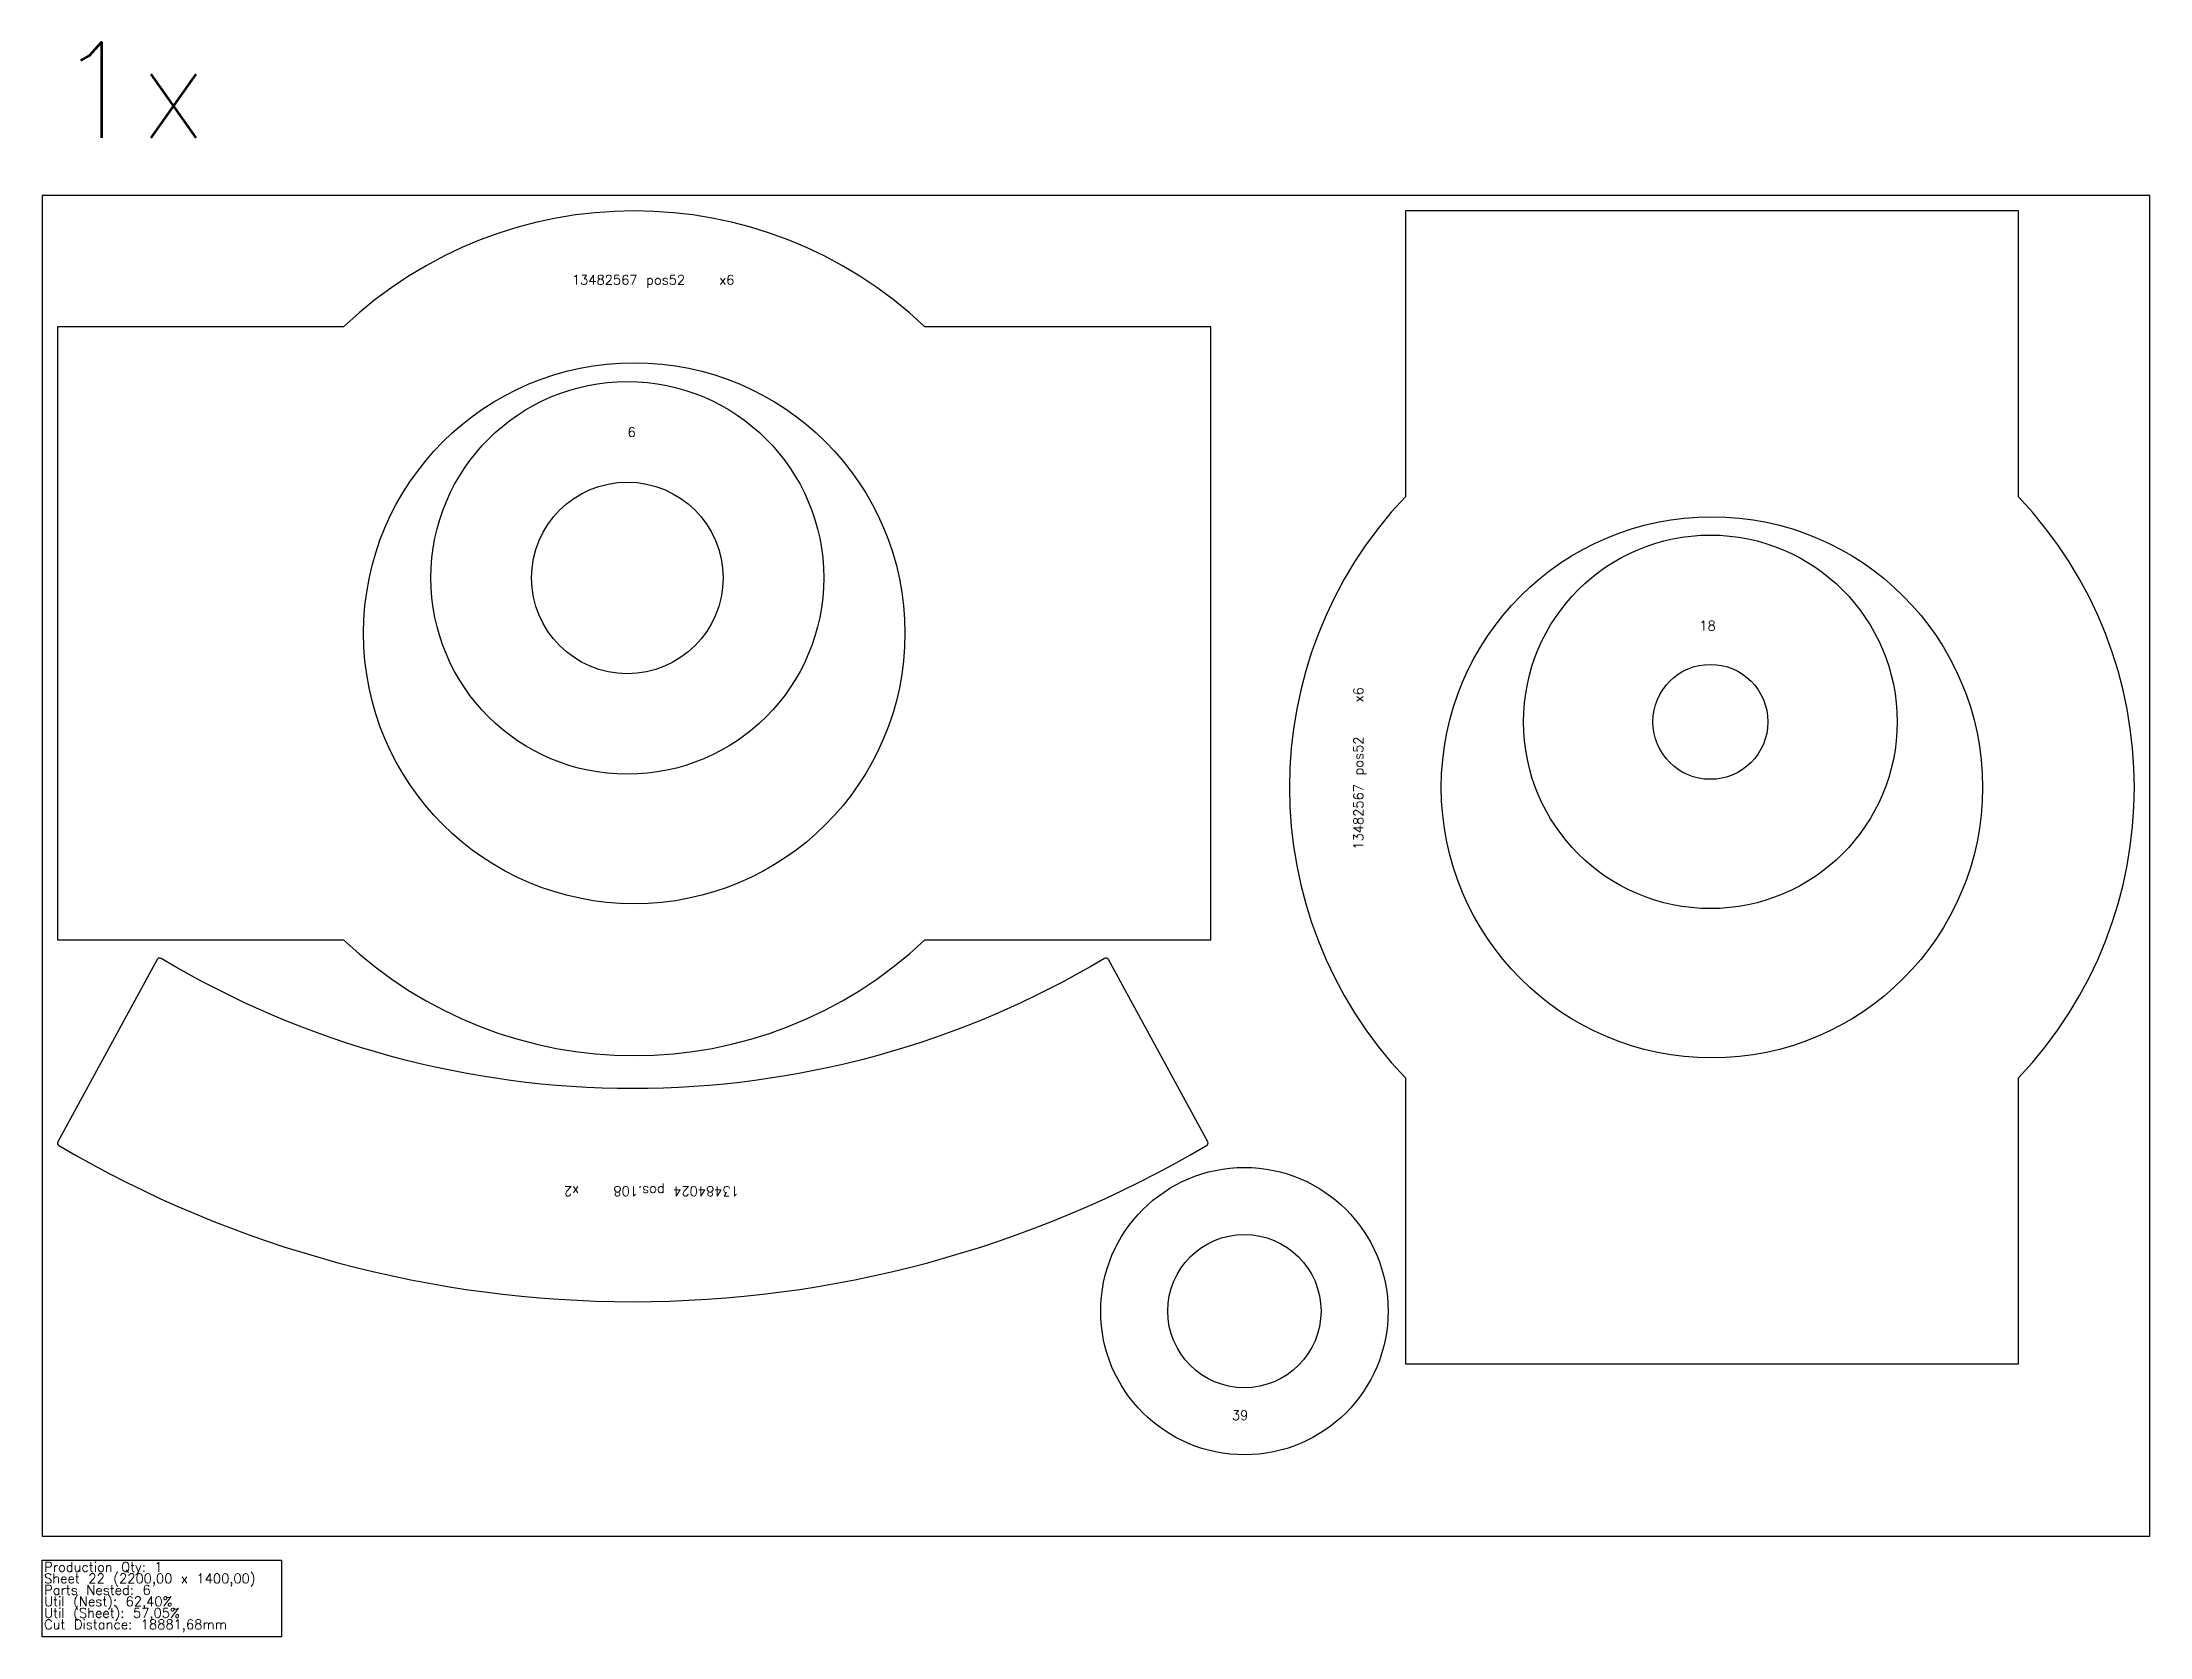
# Model space of a CAD drawing. Header units: millimetres. Extents: x 0 to 68500, y -105 to 2360.
# Drawn here: x 56940 to 59140, y -105 to 1560 of the extents above; entities that cross this region are included whole.
import ezdxf

# ---------------------------------------------------------------- set-up
doc = ezdxf.new("R2010")
doc.units = ezdxf.units.MM
for name, color, linetype in [('--NestedParts--', 7, 'Continuous'), ('sheet', 24, 'Continuous'), ('Stats', 7, 'Continuous'), ('Texto', 7, 'Continuous')]:
    doc.layers.add(name, color=color, linetype=linetype)
doc.styles.get("Standard").update_dxf_attribs({"font": 'txt.shx'})

msp = doc.modelspace()

# ---------------------------------------------------------------- texts
at = {"insert": (56954.8, 1560.1), "char_height": 100, "attachment_point": 1}
msp.add_mtext_dynamic_manual_height_columns('1x', width=283.974, gutter_width=1, heights=[0], dxfattribs=at)
at = {"layer": 'Stats', "color": 60}
for s, p in [('Sheet 22 (2200,00 x 1400,00)', (56942, -49)), ('Production Qty: 1', (56942, -37)), ('Parts Nested: 6', (56942, -61)), ('Util (Nest): 62,40%', (56942, -73)), ('Cut Distance: 18881,68mm', (56942, -97)), ('Util (Sheet): 57,05%', (56942, -85))]:
    msp.add_text(s, height=10, dxfattribs=at).set_placement(p)
at = {"layer": 'Texto', "color": 3, "char_height": 10, "attachment_point": 1}
for s, insert, width in [('13482567 pos52    x6', (57492.9, 1316.9), 287.95), ('6', (57551.1, 1157.9), 25.724), ('18', (58669.8, 955.8), 25.724), ('39', (58181.8, 131.4), 25.724)]:
    msp.add_mtext(s, dxfattribs=dict(at, insert=insert, width=width))
for s, insert, width, rotation in [('13482567 pos52    x6', (58308.9, 716.9), 287.95, 90), ('13484024 pos.108    x2', (57667.3, 355.2), 373.149, 180)]:
    msp.add_mtext(s, dxfattribs=dict(at, insert=insert, width=width, rotation=rotation))

# ---------------------------------------------------------------- linework, layer by layer
at = {"layer": '--NestedParts--', "color": 7}
for points in [[(56956, 1262.9), (56956, 622.9), (57254.6, 622.9, 0.39875), (57861.4, 622.9), (58160, 622.9), (58160, 1262.9), (57861.4, 1262.9, 0.39875), (57254.6, 1262.9)], [(58362.9, 180), (59002.9, 180), (59002.9, 478.6, 0.39875), (59002.9, 1085.4), (59002.9, 1384), (58362.9, 1384), (58362.9, 1085.4, 0.39875), (58362.9, 478.6)], [(58053, 602.2, 0.425912), (58048.8, 603.3, -0.275943), (57064.2, 603.3, 0.425912), (57060, 602.2), (56956.4, 411.9, 0.404734), (56957.5, 407.9, 0.272017), (58155.5, 407.9, 0.404734), (58156.6, 411.9)]]:
    msp.add_lwpolyline(points, format="xyb", close=True, dxfattribs=at)
for centre, radius in [((57558, 942.9), 282.5), ((57550.8, 1000.7), 205), ((57550.8, 1000.7), 100), ((58682.9, 782), 282.5), ((58681.3, 850.4), 195), ((58681.3, 850.4), 60), ((58194.9, 235.1), 150), ((58194.9, 235.1), 80)]:
    msp.add_circle(centre, radius, dxfattribs=at)
at = {"layer": 'sheet', "color": 7}
msp.add_lwpolyline([(56940, 0), (59140, 0), (59140, 1400), (56940, 1400)], close=True, dxfattribs=at)
at = {"layer": 'Stats', "color": 151}
msp.add_lwpolyline([(56940, -25), (57190, -25), (57190, -105), (56940, -105), (56940, -25)], close=True, dxfattribs=at)

msp.set_redraw_order([(e.dxf.handle, doc.entitydb.next_handle()) for e in msp.query("TEXT MTEXT ATTDEF DIMENSION ARC_DIMENSION")])  # texts and dimensions are drawn at this point

doc.saveas('drawing.dxf')
